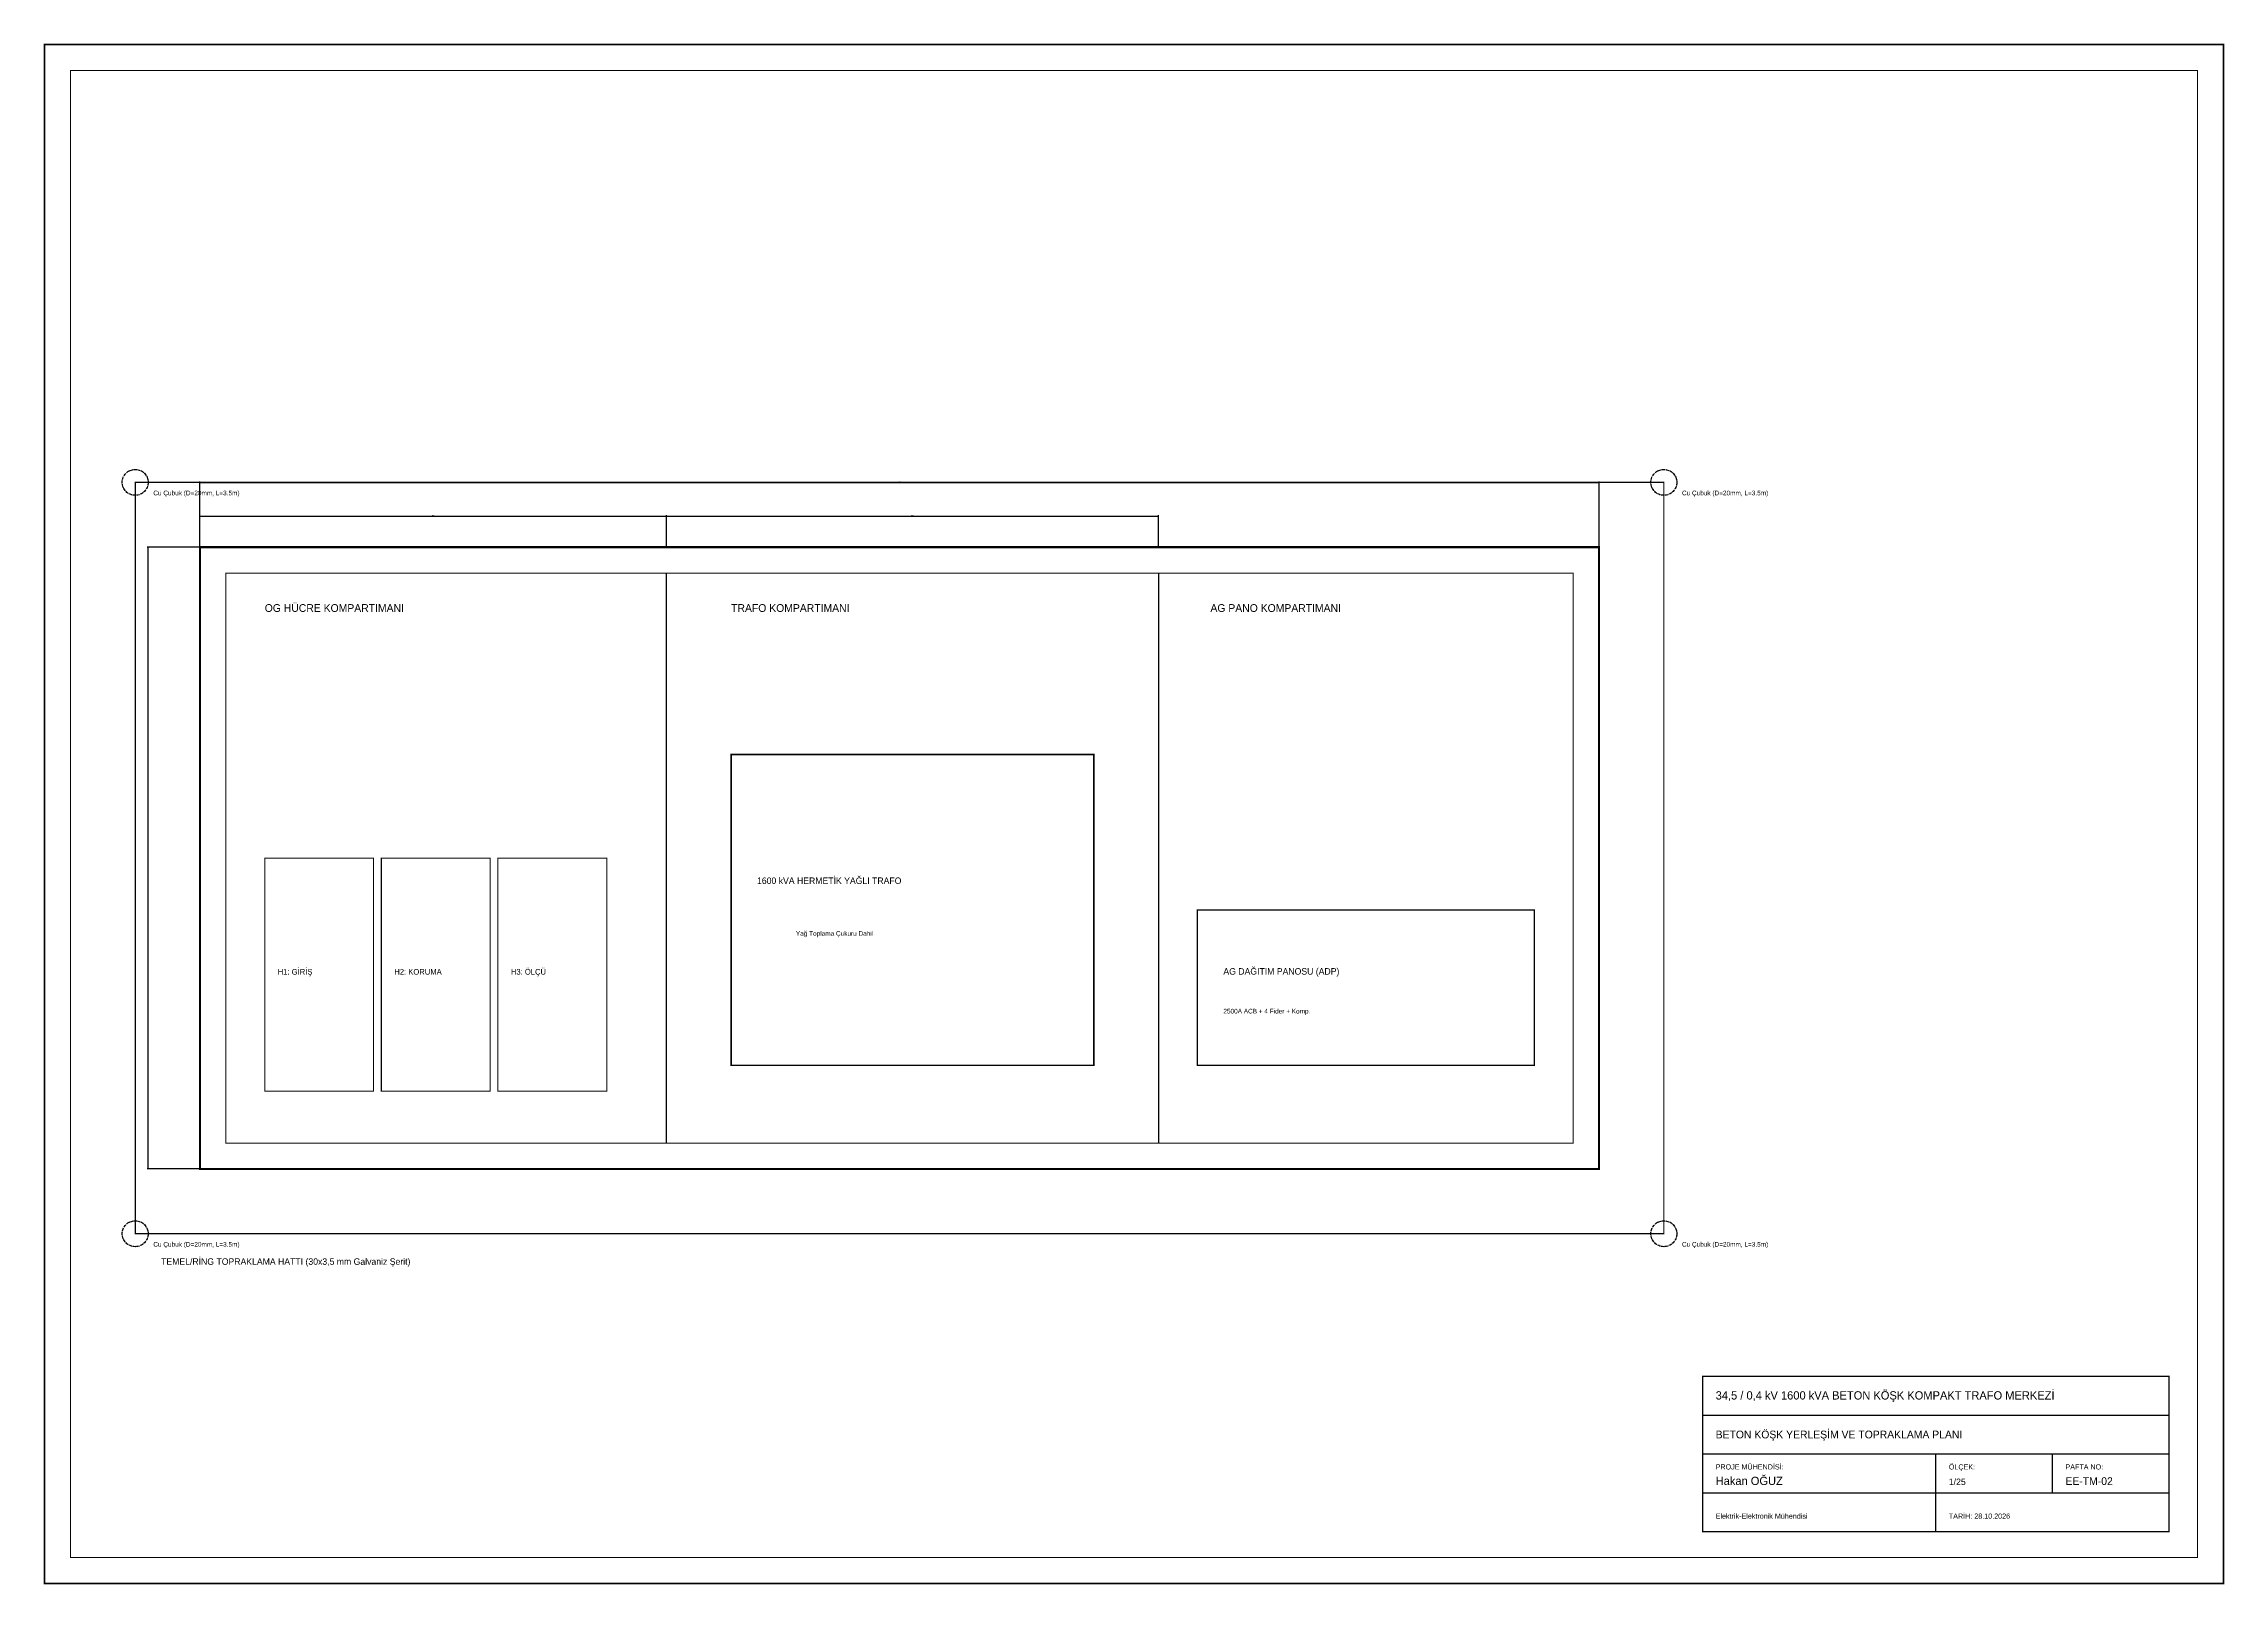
# Model space of a CAD drawing. Header units: metres. Extents: x 0 to 841, y 0 to 594.
import ezdxf

# ---------------------------------------------------------------- set-up
doc = ezdxf.new("R2010")
doc.units = ezdxf.units.M
doc.linetypes.add('DASHED', pattern=[1.524, 1.27, -0.254])
for name, color, linetype in [('ANTET', 4, 'Continuous'), ('CERCEVE', 7, 'Continuous'), ('DUVAR', 7, 'Continuous'), ('EKIPMAN', 4, 'Continuous'), ('OLCU', 3, 'Continuous'), ('TOPRAKLAMA', 3, 'DASHED'), ('YAZI', 7, 'Continuous')]:
    doc.layers.add(name, color=color, linetype=linetype)
doc.styles.add('OpenSansCondensed-Light', font='OpenSansCondensed-Light.ttf')
doc.dimstyles.new('EZ_CURVED', dxfattribs={"dimtxt": 0.25, "dimasz": 0.25, "dimexe": 0.375, "dimexo": 0.125, "dimgap": 0.1, "dimtad": 1, "dimlfac": 100, "dimzin": 12, "dimdsep": 46, "dimtxsty": 'OpenSansCondensed-Light', "dimcen": 2.5, "dimazin": 2, "dimtfac": 0.5, "dimtmove": 2, "dimatfit": 3})

# ---------------------------------------------------------------- blocks, each defined once
blk = doc.blocks.new('*D3')
at = {"layer": 'Defpoints', "color": 0}
for p in [(600, 425), (60, 400), (600, 400)]:
    blk.add_point(p, dxfattribs=at)
at = {"layer": 'OLCU', "color": 0, "lineweight": -2}
for p, q in [((60, 400.12), (60, 425.38)), ((60.25, 425), (599.75, 425)), ((600, 400.12), (600, 425.38))]:
    blk.add_line(p, q, dxfattribs=at)
at = {"layer": 'OLCU', "color": 0}
for points in [[(60.25, 425.04), (60.25, 424.96), (60, 425)], [(599.75, 424.96), (599.75, 425.04), (600, 425)]]:
    blk.add_solid(points, dxfattribs=at)
at = {"layer": 'OLCU', "color": 0, "insert": (330, 425.23), "char_height": 0.25, "attachment_point": 5, "style": 'OpenSansCondensed-Light'}
blk.add_mtext('54000', dxfattribs=at)
blk = doc.blocks.new('*D4')
at = {"layer": 'Defpoints', "color": 0}
for p in [(40, 400), (60, 400), (60, 160)]:
    blk.add_point(p, dxfattribs=at)
at = {"layer": 'OLCU', "color": 0, "lineweight": -2}
for p, q in [((59.88, 400), (39.62, 400)), ((40, 160.25), (40, 399.75)), ((59.88, 160), (39.62, 160))]:
    blk.add_line(p, q, dxfattribs=at)
at = {"layer": 'OLCU', "color": 0}
for points in [[(40.04, 399.75), (39.96, 399.75), (40, 400)], [(39.96, 160.25), (40.04, 160.25), (40, 160)]]:
    blk.add_solid(points, dxfattribs=at)
at = {"layer": 'OLCU', "color": 0, "insert": (39.78, 280), "char_height": 0.25, "attachment_point": 5, "rotation": 90, "style": 'OpenSansCondensed-Light'}
blk.add_mtext('24000', dxfattribs=at)
blk = doc.blocks.new('*D5')
at = {"layer": 'Defpoints', "color": 0}
for p in [(240, 412), (60, 400), (240, 400)]:
    blk.add_point(p, dxfattribs=at)
at = {"layer": 'OLCU', "color": 0, "lineweight": -2}
for p, q in [((60, 400.12), (60, 412.38)), ((60.25, 412), (239.75, 412)), ((240, 400.12), (240, 412.38))]:
    blk.add_line(p, q, dxfattribs=at)
at = {"layer": 'OLCU', "color": 0}
for points in [[(60.25, 412.04), (60.25, 411.96), (60, 412)], [(239.75, 411.96), (239.75, 412.04), (240, 412)]]:
    blk.add_solid(points, dxfattribs=at)
at = {"layer": 'OLCU', "color": 0, "insert": (150, 412.23), "char_height": 0.25, "attachment_point": 5, "style": 'OpenSansCondensed-Light'}
blk.add_mtext('18000', dxfattribs=at)
blk = doc.blocks.new('*D6')
at = {"layer": 'Defpoints', "color": 0}
for p in [(430, 412), (240, 400), (430, 400)]:
    blk.add_point(p, dxfattribs=at)
at = {"layer": 'OLCU', "color": 0, "lineweight": -2}
for p, q in [((240, 400.12), (240, 412.38)), ((240.25, 412), (429.75, 412)), ((430, 400.12), (430, 412.38))]:
    blk.add_line(p, q, dxfattribs=at)
at = {"layer": 'OLCU', "color": 0}
for points in [[(240.25, 412.04), (240.25, 411.96), (240, 412)], [(429.75, 411.96), (429.75, 412.04), (430, 412)]]:
    blk.add_solid(points, dxfattribs=at)
at = {"layer": 'OLCU', "color": 0, "insert": (335, 412.23), "char_height": 0.25, "attachment_point": 5, "style": 'OpenSansCondensed-Light'}
blk.add_mtext('19000', dxfattribs=at)

msp = doc.modelspace()

# ---------------------------------------------------------------- linework, layer by layer
at = {"layer": 'ANTET', "const_width": 0.5}
msp.add_lwpolyline([(640, 20), (820, 20), (820, 80), (640, 80), (640, 20)], dxfattribs=at)
at = {"layer": 'ANTET'}
for points in [[(640, 65), (820, 65)], [(640, 50), (820, 50)], [(730, 35), (730, 50)], [(775, 35), (775, 50)], [(640, 35), (820, 35)], [(730, 20), (730, 35)]]:
    msp.add_lwpolyline(points, dxfattribs=at)
at = {"layer": 'CERCEVE'}
for points, const_width in [([(0, 0), (841, 0), (841, 594), (0, 594), (0, 0)], 0.7), ([(10, 10), (831, 10), (831, 584), (10, 584), (10, 10)], 0.35)]:
    msp.add_lwpolyline(points, dxfattribs=dict(at, const_width=const_width))
at = {"layer": 'DUVAR'}
for points, const_width in [([(60, 160), (600, 160), (600, 400), (60, 400), (60, 160)], 0.8), ([(70, 170), (590, 170), (590, 390), (70, 390), (70, 170)], 0.4), ([(240, 170), (240, 390)], 0.5), ([(430, 170), (430, 390)], 0.5)]:
    msp.add_lwpolyline(points, dxfattribs=dict(at, const_width=const_width))
at = {"layer": 'EKIPMAN'}
for points, const_width in [([(265, 200), (405, 200), (405, 320), (265, 320), (265, 200)], 0.6), ([(85, 190), (127, 190), (127, 280), (85, 280), (85, 190)], 0.4), ([(130, 190), (172, 190), (172, 280), (130, 280), (130, 190)], 0.4), ([(175, 190), (217, 190), (217, 280), (175, 280), (175, 190)], 0.4), ([(445, 200), (575, 200), (575, 260), (445, 260), (445, 200)], 0.5)]:
    msp.add_lwpolyline(points, dxfattribs=dict(at, const_width=const_width))
at = {"layer": 'TOPRAKLAMA', "const_width": 0.5}
msp.add_lwpolyline([(35, 135), (625, 135), (625, 425), (35, 425), (35, 135)], dxfattribs=at)
at = {"layer": 'TOPRAKLAMA'}
for centre in [(35, 425), (625, 425), (35, 135), (625, 135)]:
    msp.add_circle(centre, 5, dxfattribs=at)

# ---------------------------------------------------------------- texts
at = {"layer": 'ANTET'}
for s, height, p in [('34,5 / 0,4 kV 1600 kVA BETON KÖŞK KOMPAKT TRAFO MERKEZİ', 3.2, (645, 71)), ('BETON KÖŞK YERLEŞİM VE TOPRAKLAMA PLANI', 3, (645, 56)), ('PROJE MÜHENDİSİ:', 2, (645, 44)), ('ÖLÇEK:', 2, (735, 44)), ('PAFTA NO:', 2, (780, 44)), ('Hakan OĞUZ', 3.2, (645, 38)), ('1/25', 2.5, (735, 38)), ('EE-TM-02', 3, (780, 38)), ('Elektrik-Elektronik Mühendisi', 2, (645, 25)), ('TARİH: 28.10.2026', 2, (735, 25))]:
    msp.add_text(s, height=height, dxfattribs=at).set_placement(p)
at = {"layer": 'TOPRAKLAMA'}
for s, height, p in [('Cu Çubuk (D=20mm, L=3.5m)', 1.8, (42, 420)), ('Cu Çubuk (D=20mm, L=3.5m)', 1.8, (632, 420)), ('Cu Çubuk (D=20mm, L=3.5m)', 1.8, (42, 130)), ('Cu Çubuk (D=20mm, L=3.5m)', 1.8, (632, 130)), ('TEMEL/RİNG TOPRAKLAMA HATTI (30x3,5 mm Galvaniz Şerit)', 2.5, (45, 123))]:
    msp.add_text(s, height=height, dxfattribs=at).set_placement(p)
at = {"layer": 'YAZI'}
for s, height, p in [('OG HÜCRE KOMPARTIMANI', 3, (85, 375)), ('TRAFO KOMPARTIMANI', 3, (265, 375)), ('AG PANO KOMPARTIMANI', 3, (450, 375)), ('1600 kVA HERMETİK YAĞLI TRAFO', 2.5, (275, 270)), ('Yağ Toplama Çukuru Dahil', 1.8, (290, 250)), ('H1: GİRİŞ', 2.2, (90, 235)), ('H2: KORUMA', 2.2, (135, 235)), ('H3: ÖLÇÜ', 2.2, (180, 235)), ('AG DAĞITIM PANOSU (ADP)', 2.5, (455, 235)), ('2500A ACB + 4 Fider + Komp.', 1.8, (455, 220))]:
    msp.add_text(s, height=height, dxfattribs=at).set_placement(p)

# ---------------------------------------------------------------- dimensions: what is measured, and where the dimension line sits
at = {"layer": 'OLCU'}
for base, p1, p2, picture, middle in [((600, 425), (60, 400), (600, 400), '*D3', (330, 425.225)), ((240, 412), (60, 400), (240, 400), '*D5', (150, 412.225)), ((430, 412), (240, 400), (430, 400), '*D6', (335, 412.225))]:
    dim = msp.add_linear_dim(base=base, p1=p1, p2=p2, dimstyle='EZ_CURVED', dxfattribs=at)
    dim.commit()
    dim.dimension.update_dxf_attribs({"geometry": picture, "text_midpoint": middle})
dim = msp.add_linear_dim(base=(40, 400), p1=(60, 160), p2=(60, 400), angle=90, dimstyle='EZ_CURVED', dxfattribs=at)
dim.commit()
dim.dimension.update_dxf_attribs({"geometry": '*D4', "text_midpoint": (39.775, 280)})

doc.saveas('drawing.dxf')
